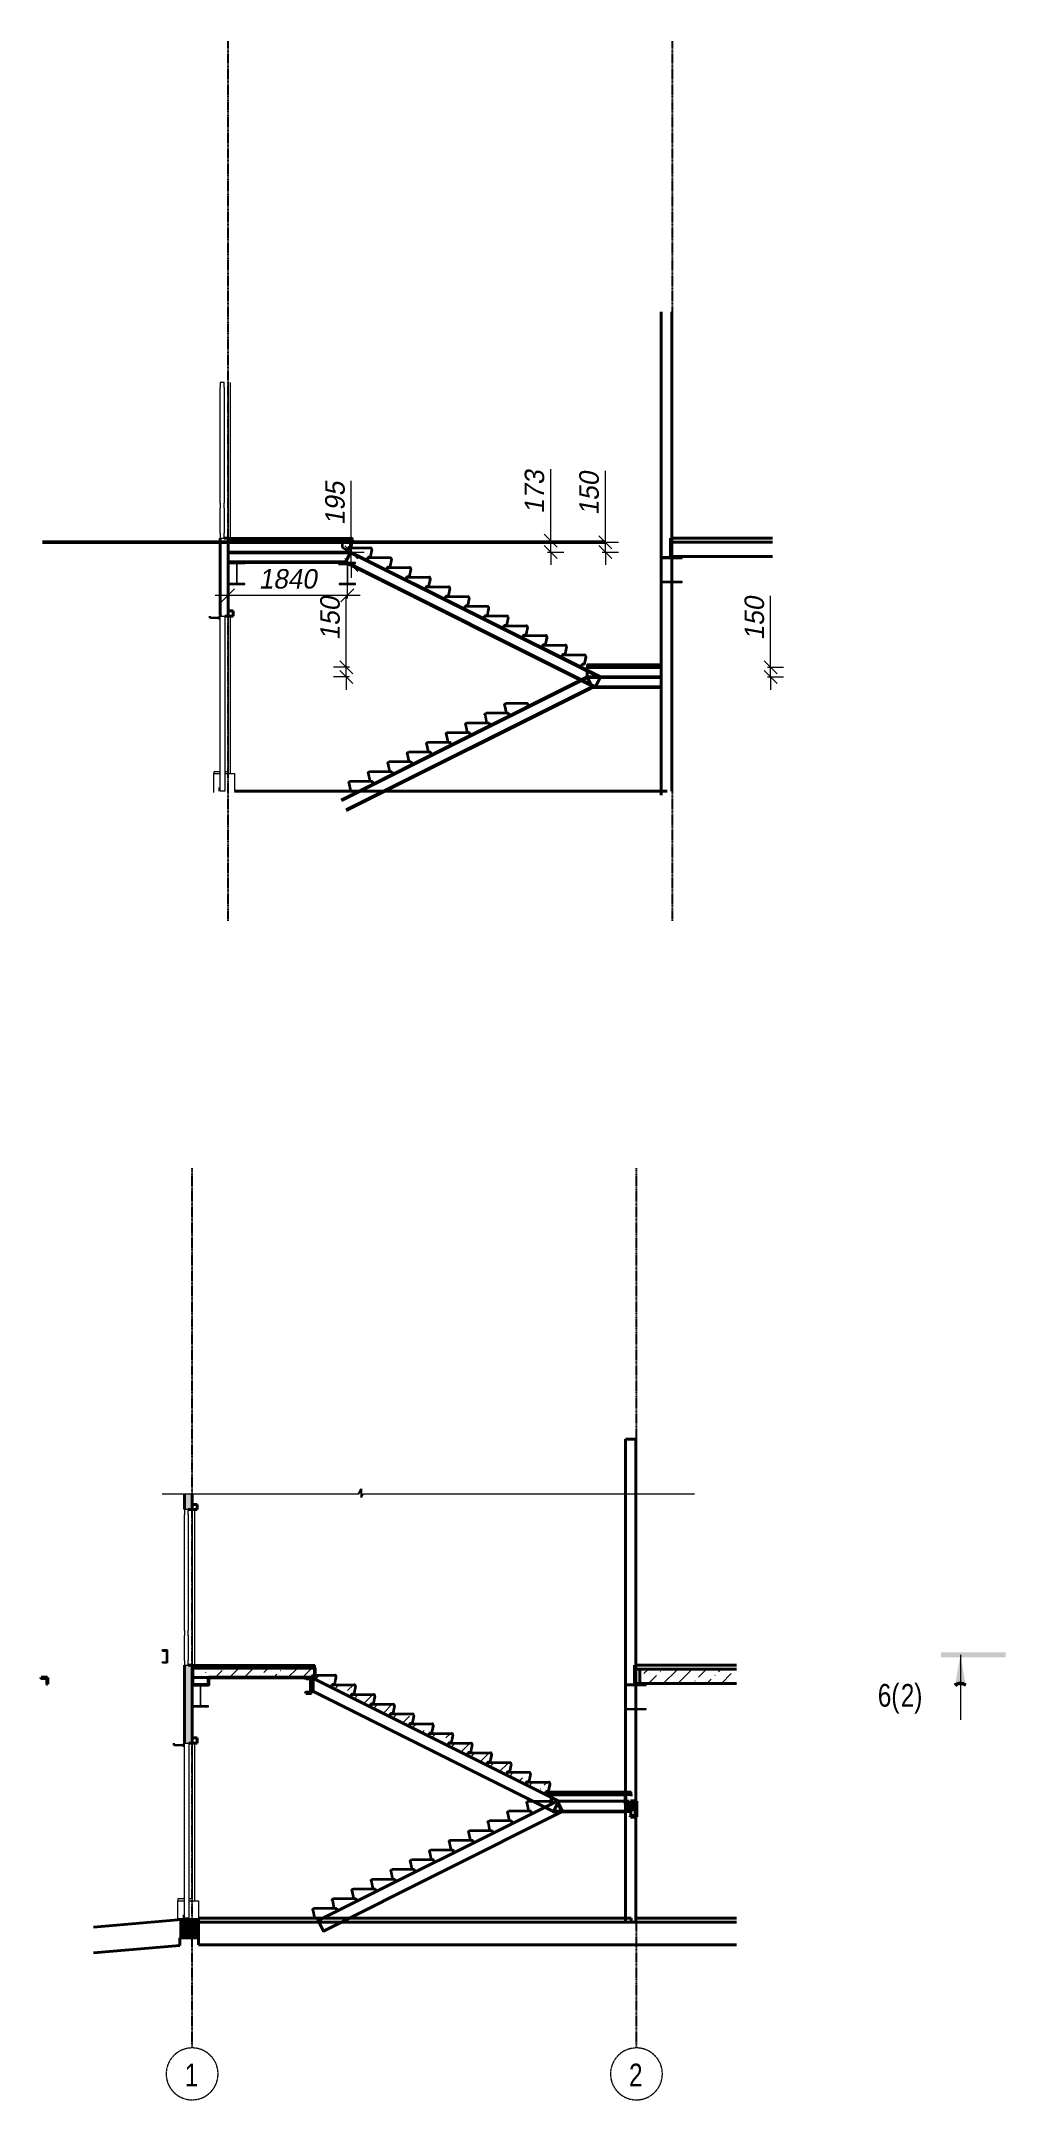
# Model space of a CAD drawing. Header units: millimetres. Extents: x 1117013 to 3394463, y -717780 to -102922.
# Drawn here: x 1172968 to 1187840, y -679867 to -648124 of the extents above; entities that cross this region are included whole.
import ezdxf

# ---------------------------------------------------------------- set-up
doc = ezdxf.new("R2010")
doc.units = ezdxf.units.MM
for name, pattern in [('ADSK_Линия сетки', [21, 12, -3, 3, -3]), ('CENTERX2', [4, 2.5, -0.5, 0.5, -0.5]), ('невидимая', [3.65, 2.5, -1.15])]:
    doc.linetypes.add(name, pattern=pattern)
for name, color, linetype, lineweight in [('0006-Невидимый контур', 8, 'невидимая', 13), ('1', 7, 'Continuous', 13), ('_ Окна', 7, 'Continuous', 30), ('Двери', 7, 'Continuous', 18), ('Каркас', 7, 'Continuous', 18), ('Лестницы', 7, 'Continuous', 18), ('Несущие колонны', 7, 'Continuous', 18), ('Окна', 7, 'Continuous', 18), ('Перекрытие', 7, 'Continuous', 18), ('Размер', 104, 'Continuous', 15), ('размеры', 7, 'Continuous', 50), ('Разрезы', 7, 'Continuous', 9), ('СО_10_лестница', 150, 'Continuous', 50), ('СО_20_балки', 7, 'Continuous', 50), ('спецификация', 14, 'Continuous', 30), ('Стены', 7, 'Continuous', 18), ('Стены внутренние', 7, 'Continuous', 18), ('Стены наружные', 7, 'Continuous', 18), ('Стены разрез', 7, 'Continuous', 40)]:
    doc.layers.add(name, color=color, linetype=linetype, lineweight=lineweight)
doc.layers.add('Оси', color=1, linetype='CENTERX2')
doc.layers.add('Текст', color=7, linetype='Continuous')
doc.styles.add('Century Gothic', font='GOTHIC.TTF', dxfattribs={"width": 0.8, "height": 250})
doc.styles.add('Century Gothic_2', font='GOTHIC.TTF', dxfattribs={"width": 0.8, "height": 350})
doc.styles.add('Mipgost', font='mipgost.ttf', dxfattribs={"oblique": 10})
doc.dimstyles.new('стандарт 100', dxfattribs={"dimscale": 100, "dimtxt": 3, "dimasz": 2, "dimexe": 2, "dimexo": 0.5, "dimgap": 1, "dimtad": 1, "dimdec": 0, "dimtxsty": 'Mipgost', "dimblk": 'OBLIQUE', "dimcen": 2.5, "dimdle": 2, "dimclre": 256, "dimadec": 0, "dimazin": 0, "dimtfac": 1, "dimtdec": 0, "dimtmove": 0, "dimatfit": 3, "dimldrblk": 'OBLIQUE', "dimfxl": 0.5, "dimlwd": 9, "dimlwe": 9, "dimarcsym": 0})
pattern_1 = [(45, (1179825.43, -680629), (-235.732, 235.732), []), (45, (1179982.58, -680629), (-235.732, 235.732), [])]
pattern_2 = [(45, (1179825.43, -680629), (-224.506, 224.506), []), (45, (1180049.93, -680629), (-224.506, 224.506), [396.875, -79.375, 3.353, -76.022])]

msp = doc.modelspace()

# ---------------------------------------------------------------- texts
at = {"layer": 'Оси', "char_height": 350, "width": 269.367, "attachment_point": 1, "style": 'Century Gothic_2'}
for s, insert in [('\\fCentury Gothic|b0|i0|c204|p34|;\\W.8;1', (1175181.0832, -679308.9972)), ('\\fCentury Gothic|b0|i0|c204|p34|;\\W.8;2', (1182031.0832, -679308.9972))]:
    msp.add_mtext(s, dxfattribs=dict(at, insert=insert))
at = {"layer": 'Разрезы', "char_height": 350, "attachment_point": 1, "style": 'Century Gothic'}
for s, insert, width in [('6(', (1185866.0805, -673455.272), 429.7045), ('2)', (1186220.6222, -673455.272), 442.5315)]:
    msp.add_mtext(s, dxfattribs=dict(at, insert=insert, width=width))

# ---------------------------------------------------------------- blocks, each defined once
blk = doc.blocks.new('Разрез - Номер вида и Номер листа спереди_3_5 мм-64073-01 Этаж')
at = {"layer": 'Разрезы'}
blk.add_hatch(color=256, dxfattribs=at).paths.add_polyline_path([(10, 0.4), (10, -0.4), (0, -0.4), (0, 0.4)])
h = blk.add_hatch(color=256, dxfattribs=at)
edge = h.paths.add_edge_path()
edge.add_line((2.17, -4.71), (3, 0))
edge.add_line((3, 0), (3.82, -4.67))
edge.add_arc((3.02, -5.62), 1.24, 49.4419, 133.142)
at = {"layer": 'Разрезы', "lineweight": 20}
blk.add_line((3, 0), (3, -10), dxfattribs=at)
at = {"layer": 'Разрезы', "lineweight": 50}
blk.add_arc((3.02, -5.62), 1.24, 49.4419, 133.142, dxfattribs=at)
blk = doc.blocks.new('___Двутавр типа Ш _СТО АСЧМ 20-93__ Балка - 35Ш2-1101853-Узел 0')
at = {"layer": 'Каркас'}
for p, q in [((255, 3600), (5, 3600)), ((255, 3600), (5, 3600)), ((5, 3600), (5, 3586)), ((5, 3586), (126, 3586)), ((126, 3586), (126, 3274)), ((130, 3260), (130, 3600)), ((135, 3274), (135, 3586)), ((135, 3586), (255, 3586)), ((255, 3586), (255, 3600)), ((126, 3274), (5, 3274)), ((5, 3274), (5, 3260)), ((5, 3260), (255, 3260)), ((5, 3260), (255, 3260)), ((255, 3274), (135, 3274)), ((255, 3260), (255, 3274))]:
    blk.add_line(p, q, dxfattribs=at)
blk = doc.blocks.new('SK_ПлитаПерекрытия_Пустотная - ПК 68-12-8-778387-Узел 0')
at = {"layer": 'Каркас', "lineweight": 9}
h = blk.add_hatch(dxfattribs=at)
h.set_pattern_fill('FP_11', color=256, style=0, pattern_type=2)
h.set_pattern_definition([(45, (4530.67, -3561.94), (84.1903, 308.6967), [396.875, -79.375, 3.353, -76.022])])
h.paths.add_polyline_path([(8395, 3620), (8395, 3840), (6900, 3840), (6900, 3620)])
at = {"layer": 'Каркас', "lineweight": 40}
for p, q in [((6900, 3840), (6900, 3620)), ((8395, 3840), (6900, 3840)), ((6900, 3620), (8395, 3620))]:
    blk.add_line(p, q, dxfattribs=at)
blk = doc.blocks.new('___Двутавр типа Б _СТО АСЧМ 20-93__ Балка - 35Б1-1101918-Узел 0')
at = {"layer": 'Каркас'}
blk.add_line((6850, 6931), (6850, 7015), dxfattribs=at)
blk = doc.blocks.new('ADSK_Балка_Труба_ГОСТ 30245-2003 - 80x80x5-1059783-Узел 0')
at = {"layer": 'Каркас', "lineweight": 40}
for p, q in [((0, 2780), (80, 2780)), ((0, 2780), (0, 2700)), ((0, 2700), (80, 2700)), ((80, 2780), (80, 2700))]:
    blk.add_line(p, q, dxfattribs=at)
blk = doc.blocks.new('___Двутавр типа Ш _СТО АСЧМ 20-93__ Балка - 40Ш1-1101920-Узел 0')
at = {"layer": 'Каркас'}
for p, q in [((7000, 3600), (6701, 3600)), ((7000, 3600), (6701, 3600)), ((6701, 3600), (6701, 3588)), ((6701, 3588), (6845, 3588)), ((6845, 3588), (6845, 3230)), ((6850, 3217), (6850, 3600)), ((6855, 3230), (6855, 3588)), ((6855, 3588), (7000, 3588)), ((7000, 3588), (7000, 3600)), ((6845, 3230), (6701, 3230)), ((6701, 3230), (6701, 3217)), ((6701, 3217), (7000, 3217)), ((6701, 3217), (7000, 3217)), ((7000, 3230), (6855, 3230)), ((7000, 3217), (7000, 3230))]:
    blk.add_line(p, q, dxfattribs=at)
blk = doc.blocks.new('rehau_окно_однопольное_фрамуга_сверху - 1060х1760 _створка и глухое_-V16-Узел 0')
at = {"layer": 'Окна'}
for p, q in [((-60, 6300), (-120, 6300)), ((-120, 6300), (-120, 6224)), ((-120, 4438), (-120, 6224)), ((-60, 6224), (-60, 6300)), ((-60, 6224), (-60, 4438)), ((-120, 4438), (-120, 4362)), ((-120, 3976), (-120, 4362)), ((-60, 4362), (-60, 4438)), ((-60, 4362), (-60, 3976)), ((-120, 3976), (-120, 3900)), ((-120, 3900), (-60, 3900)), ((-60, 3900), (-60, 3976))]:
    blk.add_line(p, q, dxfattribs=at)
blk = doc.blocks.new('SK_Дверь_2 - ДСН Л-995574-Узел 0')
at = {"layer": 'Двери'}
for p, q in [((-120, 2700), (-50, 2700)), ((-120, 0), (-120, 2700)), ((-50, 2700), (-50, 0)), ((-50, 0), (-120, 0))]:
    blk.add_line(p, q, dxfattribs=at)
blk = doc.blocks.new('SK_Окно_Откос - 30_Низ-1075544-Узел 0')
at = {"layer": '_ Окна'}
for p, q in [((-280, 2700), (-280, 2670)), ((-280, 2670), (-130, 2670)), ((-130, 2700), (-130, 2645)), ((-130, 55), (-130, 0))]:
    blk.add_line(p, q, dxfattribs=at)
blk = doc.blocks.new('Ось сетки - Круг_Ø8 мм-6577-Узел 0')
at = {"layer": 'Оси', "lineweight": 20}
for start, end in [(360, 180), (180, 360)]:
    blk.add_arc((0, -2400), 400, start, end, dxfattribs=at)
blk = doc.blocks.new('A$C193924F6')
at = {"layer": 'СО_10_лестница', "lineweight": 35}
for p, q in [((-240, 364), (-258, 327)), ((-258, 327), (36, 180)), ((-234, 367), (92, 367)), ((92, 367), (98, 367)), ((117, 343), (92, 222)), ((55, 219), (36, 180)), ((92, 222), (61, 222))]:
    blk.add_line(p, q, dxfattribs=at)
for centre, radius, start, end in [((-234, 361), 6, 90, 153.4349), ((98, 347), 20, 348.3106, 90), ((61, 216), 6, 90, 153.4349)]:
    blk.add_arc(centre, radius, start, end, dxfattribs=at)
blk = doc.blocks.new('_Oblique')
at = {"color": 0, "linetype": 'ByBlock', "lineweight": -2}
blk.add_line((-0.5, -0.5), (0.5, 0.5), dxfattribs=at)
blk = doc.blocks.new('*D285')
at = {"layer": 'Defpoints', "color": 0, "lineweight": 50, "ltscale": 100, "transparency": 16777216}
for p in [(1181382, -657928), (1181385, -657778), (1184214, -657778)]:
    blk.add_point(p, dxfattribs=at)
at = {"layer": 'Размер', "color": 0, "lineweight": 9, "ltscale": 100, "transparency": 16777216}
for p, q in [((1184214, -657778), (1184214, -656675)), ((1184214, -657928), (1184214, -657778)), ((1184214, -657928), (1184214, -658128))]:
    blk.add_line(p, q, dxfattribs=at)
at = {"layer": 'Размер', "lineweight": 9, "ltscale": 100, "transparency": 16777216}
for p, q in [((1184164, -657778), (1184414, -657778)), ((1184164, -657928), (1184414, -657928))]:
    blk.add_line(p, q, dxfattribs=at)
at = {"layer": 'Размер', "color": 0, "lineweight": 9, "ltscale": 100, "transparency": 16777216, "xscale": 200, "yscale": 200, "zscale": 200}
for p, rotation in [((1184214, -657778), 270), ((1184214, -657928), 90)]:
    blk.add_blockref('_Oblique', p, dxfattribs=dict(at, rotation=rotation))
at = {"layer": 'Размер', "color": 0, "ltscale": 100, "transparency": 16777216, "insert": (1183964, -657027), "char_height": 300, "attachment_point": 5, "rotation": 90, "style": 'Mipgost'}
blk.add_mtext('150', dxfattribs=at)
blk = doc.blocks.new('*D286')
at = {"layer": 'Defpoints', "color": 0, "lineweight": 50, "ltscale": 100, "transparency": 16777216}
for p in [(1177672, -657778), (1181338, -657778), (1181385, -657928)]:
    blk.add_point(p, dxfattribs=at)
at = {"layer": 'размеры', "color": 0, "lineweight": 9, "ltscale": 100, "transparency": 16777216}
for p, q in [((1177672, -657778), (1177672, -656675)), ((1177672, -657928), (1177672, -657778)), ((1177672, -657928), (1177672, -658128))]:
    blk.add_line(p, q, dxfattribs=at)
at = {"layer": 'размеры', "lineweight": 9, "ltscale": 100, "transparency": 16777216}
for p, q in [((1177722, -657778), (1177472, -657778)), ((1177722, -657928), (1177472, -657928))]:
    blk.add_line(p, q, dxfattribs=at)
at = {"layer": 'размеры', "color": 0, "lineweight": 9, "ltscale": 100, "transparency": 16777216, "xscale": 200, "yscale": 200, "zscale": 200}
for p, rotation in [((1177672, -657778), 270), ((1177672, -657928), 90)]:
    blk.add_blockref('_Oblique', p, dxfattribs=dict(at, rotation=rotation))
at = {"layer": 'размеры', "color": 0, "ltscale": 100, "transparency": 16777216, "insert": (1177422, -657027), "char_height": 300, "attachment_point": 5, "rotation": 90, "style": 'Mipgost'}
blk.add_mtext('150', dxfattribs=at)
blk = doc.blocks.new('*D287')
at = {"layer": 'Defpoints', "color": 0, "lineweight": 50, "ltscale": 100, "transparency": 16777216}
for p in [(1177656, -655851), (1177656, -656001), (1181666, -655851)]:
    blk.add_point(p, dxfattribs=at)
at = {"layer": 'размеры', "color": 0, "lineweight": 9, "ltscale": 100, "transparency": 16777216}
for p, q in [((1181666, -655851), (1181666, -654749)), ((1181666, -656001), (1181666, -655851)), ((1181666, -656001), (1181666, -656201))]:
    blk.add_line(p, q, dxfattribs=at)
at = {"layer": 'размеры', "lineweight": 9, "ltscale": 100, "transparency": 16777216}
for p, q in [((1181616, -655851), (1181866, -655851)), ((1181616, -656001), (1181866, -656001))]:
    blk.add_line(p, q, dxfattribs=at)
at = {"layer": 'размеры', "color": 0, "lineweight": 9, "ltscale": 100, "transparency": 16777216, "xscale": 200, "yscale": 200, "zscale": 200}
for p, rotation in [((1181666, -655851), 270), ((1181666, -656001), 90)]:
    blk.add_blockref('_Oblique', p, dxfattribs=dict(at, rotation=rotation))
at = {"layer": 'размеры', "color": 0, "ltscale": 100, "transparency": 16777216, "insert": (1181416, -655100), "char_height": 300, "attachment_point": 5, "rotation": 90, "style": 'Mipgost'}
blk.add_mtext('150', dxfattribs=at)
blk = doc.blocks.new('*D288')
at = {"layer": 'Defpoints', "color": 0, "lineweight": 50, "ltscale": 100, "transparency": 16777216}
for p in [(1177738, -655828), (1177738, -656001), (1180824, -655828)]:
    blk.add_point(p, dxfattribs=at)
at = {"layer": 'размеры', "color": 0, "lineweight": 9, "ltscale": 100, "transparency": 16777216}
for p, q in [((1180824, -655828), (1180824, -654725)), ((1180824, -656001), (1180824, -655828)), ((1180824, -656001), (1180824, -656201))]:
    blk.add_line(p, q, dxfattribs=at)
at = {"layer": 'размеры', "lineweight": 9, "ltscale": 100, "transparency": 16777216}
for p, q in [((1180774, -655828), (1181024, -655828)), ((1180774, -656001), (1181024, -656001))]:
    blk.add_line(p, q, dxfattribs=at)
at = {"layer": 'размеры', "color": 0, "lineweight": 9, "ltscale": 100, "transparency": 16777216, "xscale": 200, "yscale": 200, "zscale": 200}
for p, rotation in [((1180824, -655828), 270), ((1180824, -656001), 90)]:
    blk.add_blockref('_Oblique', p, dxfattribs=dict(at, rotation=rotation))
at = {"layer": 'размеры', "color": 0, "ltscale": 100, "transparency": 16777216, "insert": (1180574, -655077), "char_height": 300, "attachment_point": 5, "rotation": 90, "style": 'Mipgost'}
blk.add_mtext('173', dxfattribs=at)
blk = doc.blocks.new('A$C40EC451F')
at = {"layer": 'размеры', "color": 1, "lineweight": 35, "true_color": 0xff0000}
for p, q in [((-419, 149), (-159, 149)), ((-419, 149), (-419, 89)), ((-419, 89), (-299, 89)), ((-299, 89), (-289, 79)), ((-289, 4), (-289, 79)), ((-215, -38), (-289, 4)), ((-196, 0), (-215, -38)), ((-159, 4), (-190, 4)), ((-159, 149), (-154, 149)), ((-134, 125), (-159, 4))]:
    blk.add_line(p, q, dxfattribs=at)
for centre, radius, start, end in [((-190, -2), 6, 90, 153.4349), ((-154, 129), 20, 348.3106, 90)]:
    blk.add_arc(centre, radius, start, end, dxfattribs=at)
blk = doc.blocks.new('*D289')
at = {"layer": 'Defpoints', "color": 0, "lineweight": 50, "ltscale": 100, "transparency": 16777216}
for p in [(1177688, -656667), (1175848, -660437), (1177688, -660437)]:
    blk.add_point(p, dxfattribs=at)
at = {"layer": 'размеры', "color": 0, "lineweight": 9, "ltscale": 100, "transparency": 16777216}
blk.add_line((1175648, -656667), (1177888, -656667), dxfattribs=at)
at = {"layer": 'размеры', "lineweight": 9, "ltscale": 100, "transparency": 16777216}
for p, q in [((1175848, -656717), (1175848, -656467)), ((1177688, -656717), (1177688, -656467))]:
    blk.add_line(p, q, dxfattribs=at)
at = {"layer": 'размеры', "color": 0, "lineweight": 9, "ltscale": 100, "transparency": 16777216, "xscale": 200, "yscale": 200, "zscale": 200, "rotation": 180}
blk.add_blockref('_Oblique', (1175848, -656667), dxfattribs=at)
at = {"layer": 'размеры', "color": 0, "lineweight": 9, "ltscale": 100, "transparency": 16777216, "xscale": 200, "yscale": 200, "zscale": 200}
blk.add_blockref('_Oblique', (1177688, -656667), dxfattribs=at)
at = {"layer": 'размеры', "color": 0, "ltscale": 100, "transparency": 16777216, "insert": (1176768, -656417), "char_height": 300, "attachment_point": 5, "style": 'Mipgost'}
blk.add_mtext('1840', dxfattribs=at)
blk = doc.blocks.new('*D290')
at = {"layer": 'Defpoints', "color": 0, "lineweight": 50, "ltscale": 100, "transparency": 16777216}
for p in [(1177744, -656004), (1177749, -656004), (1177754, -656200)]:
    blk.add_point(p, dxfattribs=at)
at = {"layer": 'размеры', "color": 0, "lineweight": 9, "ltscale": 100, "transparency": 16777216}
for p, q in [((1177749, -656004), (1177749, -654902)), ((1177749, -656200), (1177749, -656004)), ((1177749, -656200), (1177749, -656400))]:
    blk.add_line(p, q, dxfattribs=at)
at = {"layer": 'размеры', "lineweight": 9, "ltscale": 100, "transparency": 16777216}
for p, q in [((1177749, -656004), (1177949, -656004)), ((1177749, -656200), (1177549, -656200))]:
    blk.add_line(p, q, dxfattribs=at)
at = {"layer": 'размеры', "color": 0, "lineweight": 9, "ltscale": 100, "transparency": 16777216, "xscale": 200, "yscale": 200, "zscale": 200}
for p, rotation in [((1177749, -656004), 270), ((1177749, -656200), 90)]:
    blk.add_blockref('_Oblique', p, dxfattribs=dict(at, rotation=rotation))
at = {"layer": 'размеры', "color": 0, "ltscale": 100, "transparency": 16777216, "insert": (1177499, -655253), "char_height": 300, "attachment_point": 5, "rotation": 90, "style": 'Mipgost'}
blk.add_mtext('195', dxfattribs=at)
blk = doc.blocks.new('CF411500')
for p, q in [((0, 0), (0, 200)), ((0, 200), (76, 200)), ((76, 0), (0, 0)), ((12, 21.5), (12, 178.5)), ((72, 188), (21.5, 188)), ((72, 12), (21.5, 12)), ((76, 200), (76, 192)), ((76, 8), (76, 0))]:
    blk.add_line(p, q)
for centre, radius, start, end in [((21.5, 178.5), 9.5, 90, 180), ((21.5, 21.5), 9.5, 180, 270), ((72, 192), 4, 270, 0), ((72, 8), 4, 0, 90)]:
    blk.add_arc(centre, radius, start, end)
blk = doc.blocks.new('CF415500')
at = {"lineweight": 50}
for p, q in [((0, 0), (0, 240)), ((0, 240), (90, 240)), ((90, 0), (0, 0)), ((12, 22.5), (12, 217.5)), ((86, 228), (22.5, 228)), ((86, 12), (22.5, 12)), ((90, 240), (90, 232)), ((90, 8), (90, 0))]:
    blk.add_line(p, q, dxfattribs=at)
for centre, radius, start, end in [((22.5, 217.5), 10.5, 90, 180), ((22.5, 22.5), 10.5, 180, 270), ((86, 232), 4, 270, 0), ((86, 8), 4, 0, 90)]:
    blk.add_arc(centre, radius, start, end, dxfattribs=at)
blk = doc.blocks.new('EF746500')
at = {"lineweight": 50}
for p, q in [((3, 100), (0, 100)), ((0, 100), (0, 0)), ((0, 0), (100, 0)), ((7, 19), (7, 96)), ((96, 7), (19, 7)), ((100, 3), (100, 0))]:
    blk.add_line(p, q, dxfattribs=at)
for centre, radius, start, end in [((3, 96), 4, 0, 90), ((19, 19), 12, 180, 270), ((96, 3), 4, 0, 90)]:
    blk.add_arc(centre, radius, start, end, dxfattribs=at)

# ---------------------------------------------------------------- dimensions: what is measured, and where the dimension line sits
at = {"layer": 'Размер', "color": 1, "ltscale": 100}
dim = msp.add_linear_dim(base=(1184214.4671, -657778.0821), p1=(1181382.1173, -657928.0821), p2=(1181385.0706, -657778.0821), angle=90, dimstyle='стандарт 100', override={"dimfxlon": 1, "dimarcsym": 1}, dxfattribs=at)
dim.commit()
dim.dimension.update_dxf_attribs({"geometry": '*D285', "text_midpoint": (1183964.4671, -657026.633)})
at = {"layer": 'размеры', "color": 1, "ltscale": 100, "true_color": 0xff0000}
for p1, p2, distance, picture, middle in [((1177655.5767, -656001.4561), (1177655.5767, -655851.4561), -4010.4397, '*D287', (1181416.0164, -655100.0071)), ((1177738.3225, -656001.4561), (1177738.3225, -655828.0821), -3085.2485, '*D288', (1180573.5709, -655076.7402)), ((1175848.3225, -660437.211), (1177688.3225, -660437.211), 3770.6052, '*D289', (1176768.3225, -656416.6058))]:
    dim = msp.add_aligned_dim(p1=p1, p2=p2, distance=distance, dimstyle='стандарт 100', override={"dimfxlon": 1, "dimarcsym": 1}, dxfattribs=at)
    dim.commit()
    dim.dimension.update_dxf_attribs({"geometry": picture, "text_midpoint": middle})
dim = msp.add_linear_dim(base=(1177749.3686, -656004.2254), p1=(1177754.4193, -656199.5703), p2=(1177743.8609, -656004.2254), angle=90, dimstyle='стандарт 100', override={"dimfxlon": 1, "dimarcsym": 1}, dxfattribs=at)
dim.commit()
dim.dimension.update_dxf_attribs({"geometry": '*D290', "text_midpoint": (1177499.3686, -655252.8834)})
dim = msp.add_linear_dim(base=(1177671.6644, -657778.0821), p1=(1181385.0706, -657928.0821), p2=(1181338.3225, -657778.0821), angle=90, dimstyle='стандарт 100', override={"dimfxlon": 1, "dimarcsym": 1}, dxfattribs=at)
dim.commit()
dim.dimension.update_dxf_attribs({"geometry": '*D286', "text_midpoint": (1177671.6644, -657026.633), "dimtype": 160})

# ---------------------------------------------------------------- hatches: boundary and pattern name
at = {"layer": 'Лестницы', "lineweight": 9}
h = msp.add_hatch(dxfattribs=at)
h.set_pattern_fill('FP_12', color=256, style=0, pattern_type=2)
h.set_pattern_definition(pattern_1)
h.paths.add_polyline_path([(1175294.7547, -673207.067), (1177184.7547, -673207.067), (1177184.7547, -673167.067), (1175294.7547, -673167.067)])
h = msp.add_hatch(dxfattribs=at)
h.set_pattern_fill('FP_11', color=256, style=0, pattern_type=2)
h.set_pattern_definition([(45, (1179825.43, -680629), (84.1903, 308.6967), [396.875, -79.375, 3.353, -76.022])])
h.paths.add_polyline_path([(1175294.7547, -673356.9272), (1177184.7547, -673356.9272), (1177184.7547, -673207.067), (1175294.7547, -673207.067)])
h = msp.add_hatch(dxfattribs=at)
h.set_pattern_fill('FP_13', color=256, style=0, pattern_type=2)
h.set_pattern_definition(pattern_2)
h.paths.add_polyline_path([(1177430.566, -673503.3467), (1177451.2059, -673462.067), (1177488.0066, -673462.067), (1177513.9263, -673354.0682), (1177512.7615, -673336.3146), (1177501.7462, -673322.3428), (1177484.7547, -673317.067), (1177154.7547, -673317.067), (1177135.405, -673355.7662)])
h = msp.add_hatch(dxfattribs=at)
h.set_pattern_fill('FP_13', color=256, style=0, pattern_type=2)
h.set_pattern_definition(pattern_2)
h.paths.add_polyline_path([(1177730.566, -673653.3467), (1177751.2059, -673612.067), (1177788.0066, -673612.067), (1177813.9263, -673504.0682), (1177812.7615, -673486.3146), (1177801.7462, -673472.3428), (1177784.7547, -673467.067), (1177454.7547, -673467.067), (1177435.405, -673505.7662), (1177493.3069, -673534.7172)])
h = msp.add_hatch(dxfattribs=at)
h.set_pattern_fill('FP_13', color=256, style=0, pattern_type=2)
h.set_pattern_definition(pattern_2)
h.paths.add_polyline_path([(1178030.566, -673803.3467), (1178051.2059, -673762.067), (1178088.0066, -673762.067), (1178113.9263, -673654.0682), (1178112.7615, -673636.3146), (1178101.7462, -673622.3428), (1178084.7547, -673617.067), (1177754.7547, -673617.067), (1177735.405, -673655.7662)])
h = msp.add_hatch(dxfattribs=at)
h.set_pattern_fill('FP_13', color=256, style=0, pattern_type=2)
h.set_pattern_definition(pattern_2)
h.paths.add_polyline_path([(1178330.566, -673953.3467), (1178351.2059, -673912.067), (1178388.0066, -673912.067), (1178413.9263, -673804.0682), (1178412.7615, -673786.3146), (1178401.7462, -673772.3428), (1178384.7547, -673767.067), (1178054.7547, -673767.067), (1178035.405, -673805.7662), (1178112.9309, -673844.5291)])
h = msp.add_hatch(dxfattribs=at)
h.set_pattern_fill('FP_13', color=256, style=0, pattern_type=2)
h.set_pattern_definition(pattern_2)
h.paths.add_polyline_path([(1178630.566, -674103.3467), (1178651.2059, -674062.067), (1178688.0066, -674062.067), (1178713.9263, -673954.0682), (1178712.7615, -673936.3146), (1178701.7462, -673922.3428), (1178684.7547, -673917.067), (1178354.7547, -673917.067), (1178335.405, -673955.7662)])
h = msp.add_hatch(dxfattribs=at)
h.set_pattern_fill('FP_13', color=256, style=0, pattern_type=2)
h.set_pattern_definition(pattern_2)
h.paths.add_polyline_path([(1178930.566, -674253.3467), (1178951.2059, -674212.067), (1178988.0066, -674212.067), (1179013.9263, -674104.0682), (1179012.7615, -674086.3146), (1179001.7462, -674072.3428), (1178984.7547, -674067.067), (1178654.7547, -674067.067), (1178635.405, -674105.7662), (1178870.6749, -674223.4011)])
h = msp.add_hatch(dxfattribs=at)
h.set_pattern_fill('FP_13', color=256, style=0, pattern_type=2)
h.set_pattern_definition(pattern_2)
h.paths.add_polyline_path([(1179230.566, -674403.3467), (1179251.2059, -674362.067), (1179288.0066, -674362.067), (1179313.9263, -674254.0682), (1179312.7615, -674236.3146), (1179301.7462, -674222.3428), (1179284.7547, -674217.067), (1178954.7547, -674217.067), (1178935.405, -674255.7662)])
h = msp.add_hatch(dxfattribs=at)
h.set_pattern_fill('FP_13', color=256, style=0, pattern_type=2)
h.set_pattern_definition(pattern_2)
h.paths.add_polyline_path([(1179530.566, -674553.3467), (1179551.2059, -674512.067), (1179588.0066, -674512.067), (1179613.9263, -674404.0682), (1179612.7615, -674386.3146), (1179601.7462, -674372.3428), (1179584.7547, -674367.067), (1179254.7547, -674367.067), (1179235.405, -674405.7662)])
h = msp.add_hatch(dxfattribs=at)
h.set_pattern_fill('FP_13', color=256, style=0, pattern_type=2)
h.set_pattern_definition(pattern_2)
h.paths.add_polyline_path([(1179830.566, -674703.3467), (1179851.2059, -674662.067), (1179888.0066, -674662.067), (1179913.9263, -674554.0682), (1179912.7615, -674536.3146), (1179901.7462, -674522.3428), (1179884.7547, -674517.067), (1179554.7547, -674517.067), (1179535.405, -674555.7662)])
h = msp.add_hatch(dxfattribs=at)
h.set_pattern_fill('FP_13', color=256, style=0, pattern_type=2)
h.set_pattern_definition(pattern_2)
h.paths.add_polyline_path([(1180130.566, -674853.3467), (1180151.2059, -674812.067), (1180188.0066, -674812.067), (1180213.9263, -674704.0682), (1180212.7615, -674686.3146), (1180201.7462, -674672.3428), (1180184.7547, -674667.067), (1179854.7547, -674667.067), (1179835.405, -674705.7662), (1179971.8027, -674773.965)])
h = msp.add_hatch(dxfattribs=at)
h.set_pattern_fill('FP_13', color=256, style=0, pattern_type=2)
h.set_pattern_definition(pattern_2)
h.paths.add_polyline_path([(1180430.566, -675003.3467), (1180451.2059, -674962.067), (1180488.0066, -674962.067), (1180513.9263, -674854.0682), (1180512.7615, -674836.3146), (1180501.7462, -674822.3428), (1180484.7547, -674817.067), (1180154.7547, -674817.067), (1180135.405, -674855.7662)])
h = msp.add_hatch(dxfattribs=at)
h.set_pattern_fill('FP_13', color=256, style=0, pattern_type=2)
h.set_pattern_definition(pattern_2)
h.paths.add_polyline_path([(1180730.566, -675153.3467), (1180751.2059, -675112.067), (1180788.0066, -675112.067), (1180813.9263, -675004.0682), (1180812.7615, -674986.3146), (1180801.7462, -674972.3428), (1180784.7547, -674967.067), (1180454.7547, -674967.067), (1180435.405, -675005.7662)])
h = msp.add_hatch(dxfattribs=at)
h.set_pattern_fill('FP_12', color=256, style=0, pattern_type=2)
h.set_pattern_definition(pattern_1)
h.paths.add_polyline_path([(1180784.7547, -675157.067), (1182064.7547, -675157.067), (1182064.7547, -675117.067), (1180784.7547, -675117.067)])
at = {"layer": 'Стены'}
h = msp.add_hatch(color=256, dxfattribs=at)
h.paths.add_polyline_path([(1175104.7547, -677087.067), (1175074.7547, -677087.067), (1175074.7547, -677089.667)])
h.paths.add_polyline_path([(1175164.7547, -677367.067), (1175164.7547, -677087.067), (1175104.7547, -677087.067), (1175104.7547, -677367.067)])
msp.add_hatch(color=256, dxfattribs=at).paths.add_polyline_path([(1175394.7547, -677367.067), (1175394.7547, -677087.067), (1175164.7547, -677087.067), (1175164.7547, -677367.067)])
at = {"layer": 'Стены наружные'}
h = msp.add_hatch(color=256, dxfattribs=at)
h.paths.add_polyline_path([(1175244.7547, -674367.067), (1175294.7547, -674367.067), (1175294.7547, -673167.067), (1175174.7547, -673167.067), (1175174.7547, -674357.067), (1175184.7547, -674357.067), (1175184.7547, -674367.067)])
h.paths.add_polyline_path([(1175294.7547, -670523.0096), (1175174.7547, -670523.0096), (1175174.7547, -670757.067), (1175184.7547, -670757.067), (1175184.7547, -670767.067), (1175294.7547, -670767.067)])

# ---------------------------------------------------------------- linework, layer by layer
at = {"color": 7, "lineweight": 50}
for points in [[(1181974.7547, -675423.0639), (1180867.5081, -675423.0639), (1177156.727, -673567.6733), (1177156.727, -673366.4272), (1180948.0066, -675262.067)], [(1180948.0066, -675262.067), (1180867.5081, -675423.0639)], [(1181002.0012, -675423.0639), (1180921.5028, -675262.067)]]:
    msp.add_lwpolyline(points, dxfattribs=at)
at = {"layer": '0006-Невидимый контур', "lineweight": 40}
for points in [[(1182034.7547, -675295.7879), (1182034.7547, -675395.7879)], [(1182058.7547, -675295.7879), (1182058.7547, -675395.7879)]]:
    msp.add_lwpolyline(points, dxfattribs=at)
at = {"layer": '1', "ltscale": 100}
for p, q in [((1174831.8753, -670523.0096), (1177867.242, -670523.0096)), ((1177934.1705, -670523.0096), (1183038.5501, -670523.0096))]:
    msp.add_line(p, q, dxfattribs=at)
at = {"layer": 'Лестницы', "lineweight": 30}
for p, q in [((1175848.3225, -655788.0821), (1175848.3225, -655828.0821)), ((1177708.3225, -655938.0821), (1177688.9729, -655976.7813)), ((1177688.9729, -655976.7813), (1177984.1338, -656124.3618)), ((1178038.3225, -655938.0821), (1177708.3225, -655938.0821)), ((1177984.1338, -656124.3618), (1178004.7737, -656083.0821)), ((1178008.3225, -656088.0821), (1177988.9729, -656126.7813)), ((1178004.7737, -656083.0821), (1178041.5744, -656083.0821)), ((1178338.3225, -656088.0821), (1178008.3225, -656088.0821)), ((1178041.5744, -656083.0821), (1178067.4941, -655975.0833)), ((1177988.9729, -656126.7813), (1178284.1338, -656274.3618)), ((1178284.1338, -656274.3618), (1178304.7737, -656233.0821)), ((1178308.3225, -656238.0821), (1178288.9729, -656276.7813)), ((1178288.9729, -656276.7813), (1178584.1338, -656424.3618)), ((1178304.7737, -656233.0821), (1178341.5744, -656233.0821)), ((1178638.3225, -656238.0821), (1178308.3225, -656238.0821)), ((1178341.5744, -656233.0821), (1178367.4941, -656125.0833)), ((1178584.1338, -656424.3618), (1178604.7737, -656383.0821)), ((1178608.3225, -656388.0821), (1178588.9729, -656426.7813)), ((1178588.9729, -656426.7813), (1178884.1338, -656574.3618)), ((1178604.7737, -656383.0821), (1178641.5744, -656383.0821)), ((1178938.3225, -656388.0821), (1178608.3225, -656388.0821)), ((1178641.5744, -656383.0821), (1178667.4941, -656275.0833)), ((1178941.5744, -656533.0821), (1178967.4941, -656425.0833)), ((1178884.1338, -656574.3618), (1178904.7737, -656533.0821)), ((1178908.3225, -656538.0821), (1178888.9729, -656576.7813)), ((1178888.9729, -656576.7813), (1179184.1338, -656724.3618)), ((1178904.7737, -656533.0821), (1178941.5744, -656533.0821)), ((1179238.3225, -656538.0821), (1178908.3225, -656538.0821)), ((1179184.1338, -656724.3618), (1179204.7737, -656683.0821)), ((1179208.3225, -656688.0821), (1179188.9729, -656726.7813)), ((1179188.9729, -656726.7813), (1179484.1338, -656874.3618)), ((1179204.7737, -656683.0821), (1179241.5744, -656683.0821)), ((1179538.3225, -656688.0821), (1179208.3225, -656688.0821)), ((1179241.5744, -656683.0821), (1179267.4941, -656575.0833)), ((1179541.5744, -656833.0821), (1179567.4941, -656725.0833)), ((1179484.1338, -656874.3618), (1179504.7737, -656833.0821)), ((1179508.3225, -656838.0821), (1179488.9729, -656876.7813)), ((1179488.9729, -656876.7813), (1179784.1338, -657024.3618)), ((1179504.7737, -656833.0821), (1179541.5744, -656833.0821)), ((1179838.3225, -656838.0821), (1179508.3225, -656838.0821)), ((1179784.1338, -657024.3618), (1179804.7737, -656983.0821)), ((1179808.3225, -656988.0821), (1179788.9729, -657026.7813)), ((1179788.9729, -657026.7813), (1180084.1338, -657174.3618)), ((1179804.7737, -656983.0821), (1179841.5744, -656983.0821)), ((1180138.3225, -656988.0821), (1179808.3225, -656988.0821)), ((1179841.5744, -656983.0821), (1179867.4941, -656875.0833)), ((1180141.5744, -657133.0821), (1180167.4941, -657025.0833)), ((1180084.1338, -657174.3618), (1180104.7737, -657133.0821)), ((1180108.3225, -657138.0821), (1180088.9729, -657176.7813)), ((1180088.9729, -657176.7813), (1180384.1338, -657324.3618)), ((1180104.7737, -657133.0821), (1180141.5744, -657133.0821)), ((1180438.3225, -657138.0821), (1180108.3225, -657138.0821)), ((1180384.1338, -657324.3618), (1180404.7737, -657283.0821)), ((1180408.3225, -657288.0821), (1180388.9729, -657326.7813)), ((1180388.9729, -657326.7813), (1180684.1338, -657474.3618)), ((1180404.7737, -657283.0821), (1180441.5744, -657283.0821)), ((1180738.3225, -657288.0821), (1180408.3225, -657288.0821)), ((1180441.5744, -657283.0821), (1180467.4941, -657175.0833)), ((1180741.5744, -657433.0821), (1180767.4941, -657325.0833)), ((1180684.1338, -657474.3618), (1180704.7737, -657433.0821)), ((1180708.3225, -657438.0821), (1180688.9729, -657476.7813)), ((1180688.9729, -657476.7813), (1180984.1338, -657624.3618)), ((1180704.7737, -657433.0821), (1180741.5744, -657433.0821)), ((1181038.3225, -657438.0821), (1180708.3225, -657438.0821)), ((1180984.1338, -657624.3618), (1181004.7737, -657583.0821)), ((1181008.3225, -657588.0821), (1180988.9729, -657626.7813)), ((1180988.9729, -657626.7813), (1181284.1338, -657774.3618)), ((1181004.7737, -657583.0821), (1181041.5744, -657583.0821)), ((1181338.3225, -657588.0821), (1181008.3225, -657588.0821)), ((1181041.5744, -657583.0821), (1181067.4941, -657475.0833)), ((1181341.5744, -657733.0821), (1181367.4941, -657625.0833)), ((1181284.1338, -657774.3618), (1181304.7737, -657733.0821)), ((1181304.7737, -657733.0821), (1181341.5744, -657733.0821)), ((1181385.0706, -657778.0821), (1182528.3225, -657778.0821)), ((1177184.7547, -673167.067), (1175294.7547, -673167.067)), ((1175294.7547, -673167.067), (1175294.7547, -673207.067)), ((1175294.7547, -673207.067), (1177184.7547, -673207.067)), ((1177184.7547, -673207.067), (1177184.7547, -673167.067)), ((1177154.7547, -673317.067), (1177135.405, -673355.7662)), ((1177135.405, -673355.7662), (1177430.566, -673503.3467)), ((1177484.7547, -673317.067), (1177154.7547, -673317.067)), ((1177430.566, -673503.3467), (1177451.2059, -673462.067)), ((1177454.7547, -673467.067), (1177435.405, -673505.7662)), ((1177435.405, -673505.7662), (1177730.566, -673653.3467)), ((1177451.2059, -673462.067), (1177488.0066, -673462.067)), ((1177784.7547, -673467.067), (1177454.7547, -673467.067)), ((1177488.0066, -673462.067), (1177513.9263, -673354.0682)), ((1177788.0066, -673612.067), (1177813.9263, -673504.0682)), ((1177730.566, -673653.3467), (1177751.2059, -673612.067)), ((1177754.7547, -673617.067), (1177735.405, -673655.7662)), ((1177735.405, -673655.7662), (1178030.566, -673803.3467)), ((1177751.2059, -673612.067), (1177788.0066, -673612.067)), ((1178084.7547, -673617.067), (1177754.7547, -673617.067)), ((1178030.566, -673803.3467), (1178051.2059, -673762.067)), ((1178054.7547, -673767.067), (1178035.405, -673805.7662)), ((1178035.405, -673805.7662), (1178330.566, -673953.3467)), ((1178051.2059, -673762.067), (1178088.0066, -673762.067)), ((1178384.7547, -673767.067), (1178054.7547, -673767.067)), ((1178088.0066, -673762.067), (1178113.9263, -673654.0682)), ((1178388.0066, -673912.067), (1178413.9263, -673804.0682)), ((1178330.566, -673953.3467), (1178351.2059, -673912.067)), ((1178354.7547, -673917.067), (1178335.405, -673955.7662)), ((1178335.405, -673955.7662), (1178630.566, -674103.3467)), ((1178351.2059, -673912.067), (1178388.0066, -673912.067)), ((1178684.7547, -673917.067), (1178354.7547, -673917.067)), ((1178630.566, -674103.3467), (1178651.2059, -674062.067)), ((1178654.7547, -674067.067), (1178635.405, -674105.7662)), ((1178635.405, -674105.7662), (1178930.566, -674253.3467)), ((1178651.2059, -674062.067), (1178688.0066, -674062.067)), ((1178984.7547, -674067.067), (1178654.7547, -674067.067)), ((1178688.0066, -674062.067), (1178713.9263, -673954.0682)), ((1178930.566, -674253.3467), (1178951.2059, -674212.067)), ((1178951.2059, -674212.067), (1178988.0066, -674212.067)), ((1178988.0066, -674212.067), (1179013.9263, -674104.0682)), ((1178954.7547, -674217.067), (1178935.405, -674255.7662)), ((1178935.405, -674255.7662), (1179230.566, -674403.3467)), ((1179284.7547, -674217.067), (1178954.7547, -674217.067)), ((1179230.566, -674403.3467), (1179251.2059, -674362.067)), ((1179254.7547, -674367.067), (1179235.405, -674405.7662)), ((1179235.405, -674405.7662), (1179530.566, -674553.3467)), ((1179251.2059, -674362.067), (1179288.0066, -674362.067)), ((1179584.7547, -674367.067), (1179254.7547, -674367.067)), ((1179288.0066, -674362.067), (1179313.9263, -674254.0682)), ((1179530.566, -674553.3467), (1179551.2059, -674512.067)), ((1179554.7547, -674517.067), (1179535.405, -674555.7662)), ((1179551.2059, -674512.067), (1179588.0066, -674512.067)), ((1179884.7547, -674517.067), (1179554.7547, -674517.067)), ((1179588.0066, -674512.067), (1179613.9263, -674404.0682)), ((1179535.405, -674555.7662), (1179830.566, -674703.3467)), ((1179830.566, -674703.3467), (1179851.2059, -674662.067)), ((1179854.7547, -674667.067), (1179835.405, -674705.7662)), ((1179835.405, -674705.7662), (1180130.566, -674853.3467)), ((1179851.2059, -674662.067), (1179888.0066, -674662.067)), ((1180184.7547, -674667.067), (1179854.7547, -674667.067)), ((1179888.0066, -674662.067), (1179913.9263, -674554.0682)), ((1180130.566, -674853.3467), (1180151.2059, -674812.067)), ((1180154.7547, -674817.067), (1180135.405, -674855.7662)), ((1180151.2059, -674812.067), (1180188.0066, -674812.067)), ((1180484.7547, -674817.067), (1180154.7547, -674817.067)), ((1180188.0066, -674812.067), (1180213.9263, -674704.0682)), ((1180135.405, -674855.7662), (1180430.566, -675003.3467)), ((1180430.566, -675003.3467), (1180451.2059, -674962.067)), ((1180454.7547, -674967.067), (1180435.405, -675005.7662)), ((1180435.405, -675005.7662), (1180730.566, -675153.3467)), ((1180451.2059, -674962.067), (1180488.0066, -674962.067)), ((1180784.7547, -674967.067), (1180454.7547, -674967.067)), ((1180488.0066, -674962.067), (1180513.9263, -674854.0682)), ((1180730.566, -675153.3467), (1180751.2059, -675112.067)), ((1180751.2059, -675112.067), (1180788.0066, -675112.067)), ((1182064.7547, -675117.067), (1180784.7547, -675117.067)), ((1180784.7547, -675117.067), (1180784.7547, -675157.067)), ((1180784.7547, -675157.067), (1182064.7547, -675157.067)), ((1180788.0066, -675112.067), (1180813.9263, -675004.0682)), ((1182064.7547, -675157.067), (1182064.7547, -675117.067))]:
    msp.add_line(p, q, dxfattribs=at)
at = {"layer": 'Лестницы', "lineweight": 40}
for p, q in [((1177738.3225, -655828.0821), (1175848.3225, -655828.0821)), ((1175848.3225, -655828.0821), (1175848.3225, -656028.0821)), ((1177738.3225, -656001.4561), (1177738.3225, -655828.0821)), ((1181385.0706, -657928.0821), (1181385.0706, -657778.0821)), ((1177184.7547, -673207.067), (1175294.7547, -673207.067)), ((1175294.7547, -673207.067), (1175294.7547, -673407.067)), ((1177184.7547, -673356.9272), (1177184.7547, -673207.067)), ((1175294.7547, -673356.9272), (1175299.7547, -673356.9272)), ((1175549.7547, -673356.9272), (1177184.7547, -673356.9272)), ((1182064.7547, -675157.067), (1180784.7547, -675157.067)), ((1182064.7547, -675183.0639), (1182064.7547, -675157.067))]:
    msp.add_line(p, q, dxfattribs=at)
at = {"layer": 'Лестницы'}
for p, q in [((1178038.3225, -656088.0821), (1178038.3225, -656083.0821)), ((1178338.3225, -656238.0821), (1178338.3225, -656233.0821)), ((1178638.3225, -656388.0821), (1178638.3225, -656383.0821)), ((1178938.3225, -656538.0821), (1178938.3225, -656533.0821)), ((1179238.3225, -656688.0821), (1179238.3225, -656683.0821)), ((1179538.3225, -656838.0821), (1179538.3225, -656833.0821)), ((1179838.3225, -656988.0821), (1179838.3225, -656983.0821)), ((1180138.3225, -657138.0821), (1180138.3225, -657133.0821)), ((1180438.3225, -657288.0821), (1180438.3225, -657283.0821)), ((1180738.3225, -657438.0821), (1180738.3225, -657433.0821)), ((1181038.3225, -657588.0821), (1181038.3225, -657583.0821)), ((1180468.3225, -658338.0821), (1180138.3225, -658338.0821)), ((1180435.0706, -658333.0821), (1180471.8713, -658333.0821)), ((1180438.3225, -658333.0821), (1180438.3225, -658338.0821)), ((1180487.6721, -658376.7813), (1180468.3225, -658338.0821)), ((1180471.8713, -658333.0821), (1180492.5111, -658374.3618)), ((1179868.3225, -658638.0821), (1179538.3225, -658638.0821)), ((1179809.1509, -658525.0833), (1179835.0706, -658633.0821)), ((1179835.0706, -658633.0821), (1179871.8713, -658633.0821)), ((1180168.3225, -658488.0821), (1179838.3225, -658488.0821)), ((1179838.3225, -658633.0821), (1179838.3225, -658638.0821)), ((1179887.6721, -658676.7813), (1179868.3225, -658638.0821)), ((1179871.8713, -658633.0821), (1179892.5111, -658674.3618)), ((1179892.5111, -658674.3618), (1180187.6721, -658526.7813)), ((1180109.1509, -658375.0833), (1180135.0706, -658483.0821)), ((1180135.0706, -658483.0821), (1180171.8713, -658483.0821)), ((1180138.3225, -658483.0821), (1180138.3225, -658488.0821)), ((1180187.6721, -658526.7813), (1180168.3225, -658488.0821)), ((1180171.8713, -658483.0821), (1180192.5111, -658524.3618)), ((1180192.5111, -658524.3618), (1180487.6721, -658376.7813)), ((1178909.1509, -658975.0833), (1178935.0706, -659083.0821)), ((1179268.3225, -658938.0821), (1178938.3225, -658938.0821)), ((1179209.1509, -658825.0833), (1179235.0706, -658933.0821)), ((1179235.0706, -658933.0821), (1179271.8713, -658933.0821)), ((1179568.3225, -658788.0821), (1179238.3225, -658788.0821)), ((1179238.3225, -658933.0821), (1179238.3225, -658938.0821)), ((1179287.6721, -658976.7813), (1179268.3225, -658938.0821)), ((1179271.8713, -658933.0821), (1179292.5111, -658974.3618)), ((1179292.5111, -658974.3618), (1179587.6721, -658826.7813)), ((1179509.1509, -658675.0833), (1179535.0706, -658783.0821)), ((1179535.0706, -658783.0821), (1179571.8713, -658783.0821)), ((1179538.3225, -658783.0821), (1179538.3225, -658788.0821)), ((1179587.6721, -658826.7813), (1179568.3225, -658788.0821)), ((1179571.8713, -658783.0821), (1179592.5111, -658824.3618)), ((1179592.5111, -658824.3618), (1179887.6721, -658676.7813)), ((1178309.1509, -659275.0833), (1178335.0706, -659383.0821)), ((1178668.3225, -659238.0821), (1178338.3225, -659238.0821)), ((1178392.5111, -659424.3618), (1178687.6721, -659276.7813)), ((1178609.1509, -659125.0833), (1178635.0706, -659233.0821)), ((1178635.0706, -659233.0821), (1178671.8713, -659233.0821)), ((1178968.3225, -659088.0821), (1178638.3225, -659088.0821)), ((1178638.3225, -659233.0821), (1178638.3225, -659238.0821)), ((1178687.6721, -659276.7813), (1178668.3225, -659238.0821)), ((1178671.8713, -659233.0821), (1178692.5111, -659274.3618)), ((1178692.5111, -659274.3618), (1178987.6721, -659126.7813)), ((1178935.0706, -659083.0821), (1178971.8713, -659083.0821)), ((1178938.3225, -659083.0821), (1178938.3225, -659088.0821)), ((1178987.6721, -659126.7813), (1178968.3225, -659088.0821)), ((1178971.8713, -659083.0821), (1178992.5111, -659124.3618)), ((1178992.5111, -659124.3618), (1179287.6721, -658976.7813)), ((1177709.1509, -659575.0833), (1177735.0706, -659683.0821)), ((1178068.3225, -659538.0821), (1177738.3225, -659538.0821)), ((1177865.0706, -659688.0821), (1178087.6721, -659576.7813)), ((1178009.1509, -659425.0833), (1178035.0706, -659533.0821)), ((1178035.0706, -659533.0821), (1178071.8713, -659533.0821)), ((1178368.3225, -659388.0821), (1178038.3225, -659388.0821)), ((1178038.3225, -659533.0821), (1178038.3225, -659538.0821)), ((1178087.6721, -659576.7813), (1178068.3225, -659538.0821)), ((1178071.8713, -659533.0821), (1178092.5111, -659574.3618)), ((1178092.5111, -659574.3618), (1178387.6721, -659426.7813)), ((1178335.0706, -659383.0821), (1178371.8713, -659383.0821)), ((1178338.3225, -659383.0821), (1178338.3225, -659388.0821)), ((1178387.6721, -659426.7813), (1178368.3225, -659388.0821)), ((1178371.8713, -659383.0821), (1178392.5111, -659424.3618)), ((1177484.7547, -673467.067), (1177484.7547, -673462.067)), ((1177784.7547, -673617.067), (1177784.7547, -673612.067)), ((1178084.7547, -673767.067), (1178084.7547, -673762.067)), ((1178384.7547, -673917.067), (1178384.7547, -673912.067)), ((1178684.7547, -674067.067), (1178684.7547, -674062.067)), ((1178984.7547, -674217.067), (1178984.7547, -674212.067)), ((1179284.7547, -674367.067), (1179284.7547, -674362.067)), ((1179584.7547, -674517.067), (1179584.7547, -674512.067)), ((1179884.7547, -674667.067), (1179884.7547, -674662.067)), ((1180184.7547, -674817.067), (1180184.7547, -674812.067)), ((1180484.7547, -674967.067), (1180484.7547, -674962.067)), ((1180784.7547, -675112.067), (1180784.7547, -675117.067)), ((1180155.583, -675454.0682), (1180181.5028, -675562.067)), ((1180514.7547, -675417.067), (1180184.7547, -675417.067)), ((1180238.9433, -675603.3467), (1180534.1043, -675455.7662)), ((1180455.583, -675304.0682), (1180481.5028, -675412.067)), ((1180481.5028, -675412.067), (1180518.3034, -675412.067)), ((1180689.3445, -675267.067), (1180484.7547, -675267.067)), ((1180484.7547, -675412.067), (1180484.7547, -675417.067)), ((1180534.1043, -675455.7662), (1180514.7547, -675417.067)), ((1180518.3034, -675412.067), (1180538.9433, -675453.3467)), ((1180538.9433, -675453.3467), (1180784.7547, -675330.441)), ((1179555.583, -675754.0682), (1179581.5028, -675862.067)), ((1179914.7547, -675717.067), (1179584.7547, -675717.067)), ((1179638.9433, -675903.3467), (1179934.1043, -675755.7662)), ((1179855.583, -675604.0682), (1179881.5028, -675712.067)), ((1179881.5028, -675712.067), (1179918.3034, -675712.067)), ((1180214.7547, -675567.067), (1179884.7547, -675567.067)), ((1179884.7547, -675712.067), (1179884.7547, -675717.067)), ((1179934.1043, -675755.7662), (1179914.7547, -675717.067)), ((1179918.3034, -675712.067), (1179938.9433, -675753.3467)), ((1179938.9433, -675753.3467), (1180234.1043, -675605.7662)), ((1180181.5028, -675562.067), (1180218.3034, -675562.067)), ((1180184.7547, -675562.067), (1180184.7547, -675567.067)), ((1180234.1043, -675605.7662), (1180214.7547, -675567.067)), ((1180218.3034, -675562.067), (1180238.9433, -675603.3467)), ((1178955.583, -676054.0682), (1178981.5028, -676162.067)), ((1179314.7547, -676017.067), (1178984.7547, -676017.067)), ((1179038.9433, -676203.3467), (1179334.1043, -676055.7662)), ((1179255.583, -675904.0682), (1179281.5028, -676012.067)), ((1179281.5028, -676012.067), (1179318.3034, -676012.067)), ((1179614.7547, -675867.067), (1179284.7547, -675867.067)), ((1179284.7547, -676012.067), (1179284.7547, -676017.067)), ((1179334.1043, -676055.7662), (1179314.7547, -676017.067)), ((1179318.3034, -676012.067), (1179338.9433, -676053.3467)), ((1179338.9433, -676053.3467), (1179634.1043, -675905.7662)), ((1179581.5028, -675862.067), (1179618.3034, -675862.067)), ((1179584.7547, -675862.067), (1179584.7547, -675867.067)), ((1179634.1043, -675905.7662), (1179614.7547, -675867.067)), ((1179618.3034, -675862.067), (1179638.9433, -675903.3467)), ((1178355.583, -676354.0682), (1178381.5028, -676462.067)), ((1178714.7547, -676317.067), (1178384.7547, -676317.067)), ((1178438.9433, -676503.3467), (1178734.1043, -676355.7662)), ((1178655.583, -676204.0682), (1178681.5028, -676312.067)), ((1178681.5028, -676312.067), (1178718.3034, -676312.067)), ((1179014.7547, -676167.067), (1178684.7547, -676167.067)), ((1178684.7547, -676312.067), (1178684.7547, -676317.067)), ((1178734.1043, -676355.7662), (1178714.7547, -676317.067)), ((1178718.3034, -676312.067), (1178738.9433, -676353.3467)), ((1178738.9433, -676353.3467), (1179034.1043, -676205.7662)), ((1178981.5028, -676162.067), (1179018.3034, -676162.067)), ((1178984.7547, -676162.067), (1178984.7547, -676167.067)), ((1179034.1043, -676205.7662), (1179014.7547, -676167.067)), ((1179018.3034, -676162.067), (1179038.9433, -676203.3467)), ((1177755.583, -676654.0682), (1177781.5028, -676762.067)), ((1178114.7547, -676617.067), (1177784.7547, -676617.067)), ((1177838.9433, -676803.3467), (1178134.1043, -676655.7662)), ((1178055.583, -676504.0682), (1178081.5028, -676612.067)), ((1178081.5028, -676612.067), (1178118.3034, -676612.067)), ((1178414.7547, -676467.067), (1178084.7547, -676467.067)), ((1178084.7547, -676612.067), (1178084.7547, -676617.067)), ((1178134.1043, -676655.7662), (1178114.7547, -676617.067)), ((1178118.3034, -676612.067), (1178138.9433, -676653.3467)), ((1178138.9433, -676653.3467), (1178434.1043, -676505.7662)), ((1178381.5028, -676462.067), (1178418.3034, -676462.067)), ((1178384.7547, -676462.067), (1178384.7547, -676467.067)), ((1178434.1043, -676505.7662), (1178414.7547, -676467.067)), ((1178418.3034, -676462.067), (1178438.9433, -676503.3467)), ((1177155.583, -676954.0682), (1177181.5028, -677062.067)), ((1177181.5028, -677062.067), (1177218.3034, -677062.067)), ((1177514.7547, -676917.067), (1177184.7547, -676917.067)), ((1177184.7547, -677067.067), (1177184.7547, -677062.067)), ((1177218.3034, -677062.067), (1177220.8034, -677067.067)), ((1177311.5028, -677067.067), (1177534.1043, -676955.7662)), ((1177455.583, -676804.0682), (1177481.5028, -676912.067)), ((1177481.5028, -676912.067), (1177518.3034, -676912.067)), ((1177814.7547, -676767.067), (1177484.7547, -676767.067)), ((1177484.7547, -676912.067), (1177484.7547, -676917.067)), ((1177534.1043, -676955.7662), (1177514.7547, -676917.067)), ((1177518.3034, -676912.067), (1177538.9433, -676953.3467)), ((1177538.9433, -676953.3467), (1177834.1043, -676805.7662)), ((1177781.5028, -676762.067), (1177818.3034, -676762.067)), ((1177784.7547, -676762.067), (1177784.7547, -676767.067)), ((1177834.1043, -676805.7662), (1177814.7547, -676767.067)), ((1177818.3034, -676762.067), (1177838.9433, -676803.3467))]:
    msp.add_line(p, q, dxfattribs=at)
at = {"layer": 'Лестницы', "lineweight": 40}
for points in [[(1175299.7547, -673467.067), (1175299.7547, -673356.9272)], [(1175549.7547, -673356.9272), (1175299.7547, -673356.9272)], [(1175549.7547, -673467.067), (1175549.7547, -673356.9272)], [(1182105.7608, -675295.7879), (1181998.6022, -675295.7879), (1181998.6022, -675395.7879), (1182105.7608, -675395.7879), (1182105.7608, -675295.7879)], [(1182034.7547, -675262.067), (1182034.7547, -675295.7879)], [(1182034.7547, -675395.7879), (1182034.7547, -675423.0639)], [(1182058.7547, -675274.067), (1182058.7547, -675295.7879)], [(1182058.7547, -675395.7879), (1182058.7547, -675490.067)]]:
    msp.add_lwpolyline(points, dxfattribs=at)
at = {"layer": 'Лестницы', "lineweight": 30}
for centre in [(1178038.3225, -655968.0821), (1178338.3225, -656118.0821), (1178638.3225, -656268.0821), (1178938.3225, -656418.0821), (1179238.3225, -656568.0821), (1179538.3225, -656718.0821), (1179838.3225, -656868.0821), (1180138.3225, -657018.0821), (1180438.3225, -657168.0821), (1180738.3225, -657318.0821), (1181038.3225, -657468.0821), (1181338.3225, -657618.0821), (1177484.7547, -673347.067), (1177784.7547, -673497.067), (1178084.7547, -673647.067), (1178384.7547, -673797.067), (1178684.7547, -673947.067), (1178984.7547, -674097.067), (1179284.7547, -674247.067), (1179584.7547, -674397.067), (1179884.7547, -674547.067), (1180184.7547, -674697.067), (1180484.7547, -674847.067), (1180784.7547, -674997.067)]:
    msp.add_arc(centre, 30, 346.50426672, 90, dxfattribs=at)
at = {"layer": 'Лестницы'}
for centre in [(1180138.3225, -658368.0821), (1179538.3225, -658668.0821), (1179838.3225, -658518.0821), (1178938.3225, -658968.0821), (1179238.3225, -658818.0821), (1178338.3225, -659268.0821), (1178638.3225, -659118.0821), (1177738.3225, -659568.0821), (1178038.3225, -659418.0821), (1180184.7547, -675447.067), (1180484.7547, -675297.067), (1179584.7547, -675747.067), (1179884.7547, -675597.067), (1178984.7547, -676047.067), (1179284.7547, -675897.067), (1178384.7547, -676347.067), (1178684.7547, -676197.067), (1177784.7547, -676647.067), (1178084.7547, -676497.067), (1177184.7547, -676947.067), (1177484.7547, -676797.067)]:
    msp.add_arc(centre, 30, 90, 193.49573328, dxfattribs=at)
at = {"layer": 'Несущие колонны'}
for p, q in [((1175888.3225, -655788.0821), (1175888.3225, -653388.0821)), ((1175888.3225, -659418.0821), (1175888.3225, -656988.0821)), ((1175334.7547, -673167.067), (1175334.7547, -670767.067)), ((1175334.7547, -676797.067), (1175334.7547, -674367.067))]:
    msp.add_line(p, q, dxfattribs=at)
at = {"layer": 'Оси', "linetype": 'ADSK_Линия сетки'}
for p, q in [((1175848.3225, -661688.0821), (1175848.3225, -648124.4952)), ((1182698.3225, -661688.0821), (1182698.3225, -648124.4952)), ((1175294.7547, -679067.067), (1175294.7547, -665503.4801)), ((1182144.7547, -679067.067), (1182144.7547, -665503.4801))]:
    msp.add_line(p, q, dxfattribs=at)
at = {"layer": 'Перекрытие', "lineweight": 40}
for p, q in [((1182668.3225, -655788.0821), (1182668.3225, -656068.0821)), ((1184243.1142, -655788.0821), (1182668.3225, -655788.0821)), ((1184243.1142, -655848.0821), (1182668.3225, -655848.0821)), ((1182668.3225, -656068.0821), (1184243.1142, -656068.0821)), ((1182618.3225, -659688.0821), (1175948.3225, -659688.0821)), ((1182114.7547, -673167.067), (1182114.7547, -673447.067)), ((1183689.5464, -673167.067), (1182114.7547, -673167.067)), ((1183689.5464, -673227.067), (1182114.7547, -673227.067)), ((1182114.7547, -673447.067), (1183689.5464, -673447.067)), ((1175394.7547, -677067.067), (1175394.7547, -677477.067)), ((1182064.7547, -677067.067), (1175394.7547, -677067.067)), ((1182064.7547, -677127.067), (1182064.7547, -677067.067)), ((1183689.5464, -677067.067), (1182134.7547, -677067.067)), ((1182134.7547, -677067.067), (1182134.7547, -677127.067)), ((1175074.7547, -677089.667), (1173775.5633, -677202.2636)), ((1175104.7547, -677487.067), (1175104.7547, -677367.067)), ((1175394.7547, -677127.067), (1183689.5464, -677127.067)), ((1173775.5633, -677602.2636), (1175104.7547, -677487.067)), ((1175394.7547, -677477.067), (1183689.5464, -677477.067))]:
    msp.add_line(p, q, dxfattribs=at)
at = {"layer": 'размеры', "color": 1, "ltscale": 100, "true_color": 0xff0000}
for p, q in [((1181666.0164, -655851.4561), (1172987.107, -655851.4561)), ((1181385.0706, -657778.0821), (1182528.3225, -657778.0821)), ((1180837.5028, -675304.067), (1180837.5028, -675157.067)), ((1180837.5028, -675157.067), (1181974.7547, -675157.067)), ((1181974.7547, -675157.067), (1181974.7547, -675307.067))]:
    msp.add_line(p, q, dxfattribs=at)
at = {"layer": 'размеры', "color": 116, "lineweight": 40, "ltscale": 100, "true_color": 0x136734}
for p, q in [((1177738.3225, -656001.4561), (1175848.3225, -656001.4561)), ((1177733.3225, -656011.4561), (1175848.3225, -656011.4561)), ((1177738.3225, -656001.4561), (1177657.824, -656162.453)), ((1181587.1023, -657937.0263), (1177733.8503, -656010.4004)), ((1181591.5744, -657928.0821), (1177738.3225, -656001.4561)), ((1177662.8277, -656152.4456), (1175848.3225, -656152.453)), ((1177657.824, -656162.453), (1175848.3225, -656162.453)), ((1181511.0759, -658089.079), (1177657.824, -656162.453)), ((1181513.5181, -658079.1197), (1177662.2962, -656153.5087)), ((1181385.0706, -657928.0821), (1177591.2959, -659824.9694)), ((1181389.5427, -657937.0263), (1177595.7681, -659833.9137)), ((1181465.569, -658089.079), (1181385.0706, -657928.0821)), ((1181385.0706, -657928.0821), (1182528.3225, -657928.0821)), ((1181390.0706, -657938.0821), (1182528.3225, -657938.0821)), ((1181511.0759, -658089.079), (1181591.5744, -657928.0821)), ((1181461.0969, -658080.1347), (1177667.3222, -659977.022)), ((1181465.569, -658089.079), (1177671.7944, -659985.9663)), ((1181460.5905, -658079.1218), (1182528.3225, -658079.079)), ((1181465.569, -658089.079), (1182528.3225, -658089.079))]:
    msp.add_line(p, q, dxfattribs=at)
at = {"layer": 'размеры', "color": 1, "true_color": 0xff0000}
msp.add_lwpolyline([(1175299.7547, -673467.067), (1175299.7547, -673207.067), (1177184.7547, -673207.067), (1177184.7547, -673356.9272), (1175549.7547, -673356.9272), (1175549.7547, -673467.067)], close=True, dxfattribs=at)
at = {"layer": 'СО_20_балки', "lineweight": 40, "ltscale": 100}
for p, q in [((1180921.5028, -675262.067), (1177237.5028, -677104.067)), ((1180921.5028, -675262.067), (1182034.7547, -675262.067)), ((1181002.0012, -675423.0639), (1182034.7547, -675423.0639))]:
    msp.add_line(p, q, dxfattribs=at)
at = {"layer": 'СО_20_балки', "lineweight": 40}
msp.add_lwpolyline([(1177237.5028, -677104.067), (1177318.0012, -677265.0639), (1181002.0012, -675423.0639)], dxfattribs=at)
at = {"layer": 'спецификация'}
for p, q in [((1177738.3225, -655788.0821), (1175848.3225, -655788.0821)), ((1177738.3225, -655828.0821), (1177738.3225, -655788.0821)), ((1175848.3225, -655828.0821), (1177738.3225, -655828.0821)), ((1181385.0706, -657778.0821), (1181385.0706, -657738.0821)), ((1182528.3225, -657738.0821), (1181387.432, -657738.0821))]:
    msp.add_line(p, q, dxfattribs=at)
at = {"layer": 'Стены', "lineweight": 9}
for p, q in [((1175728.3225, -659388.0821), (1175628.3225, -659388.0821)), ((1175628.3225, -659388.0821), (1175628.3225, -659418.0821)), ((1175728.3225, -659418.0821), (1175728.3225, -659418.0821)), ((1175174.7547, -676767.067), (1175074.7547, -676767.067)), ((1175074.7547, -676767.067), (1175074.7547, -676797.067)), ((1175174.7547, -676797.067), (1175174.7547, -676797.067))]:
    msp.add_line(p, q, dxfattribs=at)
at = {"layer": 'Стены'}
for p, q in [((1175628.3225, -659418.0821), (1175728.3225, -659418.0821)), ((1175628.3225, -659708.0821), (1175628.3225, -659418.0821)), ((1175798.3225, -659418.0821), (1175948.3225, -659418.0821)), ((1175948.3225, -659418.0821), (1175948.3225, -659688.0821)), ((1175074.7547, -676797.067), (1175174.7547, -676797.067)), ((1175074.7547, -677087.067), (1175074.7547, -676797.067)), ((1175244.7547, -676797.067), (1175394.7547, -676797.067)), ((1175394.7547, -676797.067), (1175394.7547, -677067.067)), ((1175074.7547, -677089.667), (1175104.7547, -677087.067)), ((1175104.7547, -677087.067), (1175104.7547, -677367.067)), ((1175164.7547, -677087.067), (1175164.7547, -677367.067))]:
    msp.add_line(p, q, dxfattribs=at)
at = {"layer": 'Стены внутренние', "lineweight": 40}
for p, q in [((1182528.3225, -652299.1323), (1182528.3225, -659748.0821)), ((1182688.3225, -659688.0821), (1182688.3225, -652299.1323)), ((1182688.3225, -656088.0821), (1182528.3225, -656088.0821)), ((1181974.7547, -669678.1172), (1181974.7547, -677127.067)), ((1182134.7547, -669678.1172), (1181974.7547, -669678.1172)), ((1182134.7547, -677074.9955), (1182134.7547, -669686.0457)), ((1182134.7547, -673467.067), (1181974.7547, -673467.067))]:
    msp.add_line(p, q, dxfattribs=at)
at = {"layer": 'Стены наружные'}
for p, q in [((1175848.3225, -653388.0821), (1175848.3225, -655788.0821)), ((1175848.3225, -656988.0821), (1175848.3225, -659388.0821)), ((1175848.3225, -659388.0821), (1175798.3225, -659388.0821)), ((1175294.7547, -670767.067), (1175294.7547, -673167.067)), ((1175294.7547, -674367.067), (1175294.7547, -676767.067)), ((1175294.7547, -676767.067), (1175244.7547, -676767.067))]:
    msp.add_line(p, q, dxfattribs=at)
at = {"layer": 'Стены наружные', "lineweight": 40}
for p, q in [((1175728.3225, -655788.0821), (1175728.3225, -656978.0821)), ((1175848.3225, -655788.0821), (1175788.3225, -655788.0821)), ((1175848.3225, -656988.0821), (1175848.3225, -655788.0821)), ((1175728.3225, -656978.0821), (1175738.3225, -656978.0821)), ((1175738.3225, -656978.0821), (1175738.3225, -656988.0821)), ((1175798.3225, -656988.0821), (1175848.3225, -656988.0821)), ((1175174.7547, -670523.0096), (1175174.7547, -670757.067)), ((1175294.7547, -670767.067), (1175294.7547, -670523.0096)), ((1175174.7547, -670757.067), (1175184.7547, -670757.067)), ((1175184.7547, -670757.067), (1175184.7547, -670767.067)), ((1175234.7547, -670767.067), (1175294.7547, -670767.067)), ((1175174.7547, -673167.067), (1175174.7547, -674357.067)), ((1175294.7547, -673167.067), (1175234.7547, -673167.067)), ((1175294.7547, -674367.067), (1175294.7547, -673167.067)), ((1175174.7547, -674357.067), (1175184.7547, -674357.067)), ((1175184.7547, -674357.067), (1175184.7547, -674367.067)), ((1175244.7547, -674367.067), (1175294.7547, -674367.067))]:
    msp.add_line(p, q, dxfattribs=at)
at = {"layer": 'Стены разрез'}
for p, q in [((1175394.7547, -677087.067), (1175074.7547, -677087.067)), ((1175074.7547, -677087.067), (1175074.7547, -677089.667)), ((1175104.7547, -677367.067), (1175394.7547, -677367.067))]:
    msp.add_line(p, q, dxfattribs=at)
at = {"layer": 'Текст'}
for p, q in [((1177867.242, -670523.0096), (1177899.0161, -670446.1355)), ((1177899.0161, -670446.1355), (1177898.9822, -670578.1615)), ((1177898.9822, -670578.1615), (1177934.1705, -670523.0096))]:
    msp.add_line(p, q, dxfattribs=at)

# ---------------------------------------------------------------- block references
at = {"color": 7, "lineweight": 50, "rotation": 180}
msp.add_blockref('CF411500', (1174912.3034, -672929.5874), dxfattribs=at)
at = {"lineweight": 50, "rotation": 180}
msp.add_blockref('EF746500', (1173067.7059, -673357.3954), dxfattribs=at)
at = {"lineweight": 50, "xscale": -1}
for p in [(1177136.727, -673596.9272), (1182144.7547, -675502.067)]:
    msp.add_blockref('CF415500', p, dxfattribs=at)
at = {"layer": '_ Окна'}
for p in [(1175848.3225, -659688.0821), (1175294.7547, -677067.067)]:
    msp.add_blockref('SK_Окно_Откос - 30_Низ-1075544-Узел 0', p, dxfattribs=at)
at = {"layer": 'Двери'}
for p in [(1175848.3225, -659688.0821), (1175294.7547, -677067.067)]:
    msp.add_blockref('SK_Дверь_2 - ДСН Л-995574-Узел 0', p, dxfattribs=at)
at = {"layer": 'Каркас'}
for name, p in [('___Двутавр типа Ш _СТО АСЧМ 20-93__ Балка - 40Ш1-1101920-Узел 0', (1175848.3225, -659688.0821)), ('___Двутавр типа Ш _СТО АСЧМ 20-93__ Балка - 35Ш2-1101853-Узел 0', (1175852.8225, -659762.453)), ('___Двутавр типа Ш _СТО АСЧМ 20-93__ Балка - 35Ш2-1101853-Узел 0', (1177558.3225, -659762.453)), ('___Двутавр типа Б _СТО АСЧМ 20-93__ Балка - 35Б1-1101918-Узел 0', (1175294.7547, -677067.067)), ('SK_ПлитаПерекрытия_Пустотная - ПК 68-12-8-778387-Узел 0', (1175294.7547, -677067.067)), ('___Двутавр типа Ш _СТО АСЧМ 20-93__ Балка - 35Ш2-1101853-Узел 0', (1175294.7547, -677067.067)), ('___Двутавр типа Ш _СТО АСЧМ 20-93__ Балка - 40Ш1-1101920-Узел 0', (1175294.7547, -677067.067))]:
    msp.add_blockref(name, p, dxfattribs=at)
at = {"layer": 'Каркас', "lineweight": 40}
for p in [(1175848.3225, -659688.0821), (1175294.7547, -673467.067), (1175294.7547, -677067.067)]:
    msp.add_blockref('ADSK_Балка_Труба_ГОСТ 30245-2003 - 80x80x5-1059783-Узел 0', p, dxfattribs=at)
at = {"layer": 'Окна'}
for p in [(1175848.3225, -659688.0821), (1175294.7547, -677067.067)]:
    msp.add_blockref('rehau_окно_однопольное_фрамуга_сверху - 1060х1760 _створка и глухое_-V16-Узел 0', p, dxfattribs=at)
at = {"layer": 'Оси', "lineweight": 20}
for p in [(1175294.7547, -677067.067), (1182144.7547, -677067.067)]:
    msp.add_blockref('Ось сетки - Круг_Ø8 мм-6577-Узел 0', p, dxfattribs=at)
at = {"layer": 'размеры', "color": 1, "true_color": 0xff0000}
for name, p in [('A$C40EC451F', (1177900.5405, -655936.3706)), ('A$C193924F6', (1177949.1494, -656305.1334)), ('A$C193924F6', (1178249.1494, -656455.1334)), ('A$C193924F6', (1178549.1494, -656605.1334)), ('A$C193924F6', (1178849.1494, -656755.1334)), ('A$C193924F6', (1179149.1494, -656905.1334)), ('A$C193924F6', (1179449.1494, -657055.1334)), ('A$C193924F6', (1179749.1494, -657205.1334)), ('A$C193924F6', (1180047.9884, -657354.5529)), ('A$C193924F6', (1180347.9884, -657504.5529)), ('A$C193924F6', (1180647.9884, -657654.5529)), ('A$C193924F6', (1180947.9884, -657804.5529)), ('A$C193924F6', (1181247.9884, -657954.5529)), ('A$C193924F6', (1177395.5815, -673684.1183)), ('A$C193924F6', (1177695.5815, -673834.1183)), ('A$C193924F6', (1177995.5815, -673984.1183)), ('A$C193924F6', (1178295.5815, -674134.1183)), ('A$C193924F6', (1178595.5815, -674284.1183)), ('A$C193924F6', (1178895.5815, -674434.1183)), ('A$C193924F6', (1179195.5815, -674584.1183)), ('A$C193924F6', (1179494.4206, -674733.5378)), ('A$C193924F6', (1179794.4206, -674883.5378)), ('A$C193924F6', (1180094.4206, -675033.5378)), ('A$C193924F6', (1180394.4206, -675183.5378)), ('A$C193924F6', (1180694.4206, -675333.5378))]:
    msp.add_blockref(name, p, dxfattribs=at)
at = {"layer": 'размеры', "color": 1, "true_color": 0xff0000, "xscale": -1}
for p in [(1180227.216, -658705.2732), (1179627.216, -659005.2732), (1179927.216, -658855.2732), (1179027.216, -659305.2732), (1179327.216, -659155.2732), (1178427.216, -659605.2732), (1178727.216, -659455.2732), (1177827.216, -659905.2732), (1178127.216, -659755.2732), (1180273.6482, -675784.2581), (1180573.6482, -675634.2581), (1179673.6482, -676084.2581), (1179973.6482, -675934.2581), (1179073.6482, -676384.2581), (1179373.6482, -676234.2581), (1178473.6482, -676684.2581), (1178773.6482, -676534.2581), (1177873.6482, -676984.2581), (1178173.6482, -676834.2581), (1177273.6482, -677284.2581), (1177573.6482, -677134.2581)]:
    msp.add_blockref('A$C193924F6', p, dxfattribs=at)
at = {"layer": 'Разрезы', "lineweight": 50, "xscale": 99.99999999999993, "yscale": 99.99999999999993, "zscale": 99.99999999999993}
msp.add_blockref('Разрез - Номер вида и Номер листа спереди_3_5 мм-64073-01 Этаж', (1186839.6224, -673006.2095), dxfattribs=at)

msp.set_redraw_order([(e.dxf.handle, doc.entitydb.next_handle()) for e in msp.query("TEXT MTEXT ATTDEF DIMENSION ARC_DIMENSION")])  # texts and dimensions are drawn at this point

doc.saveas('drawing.dxf')
